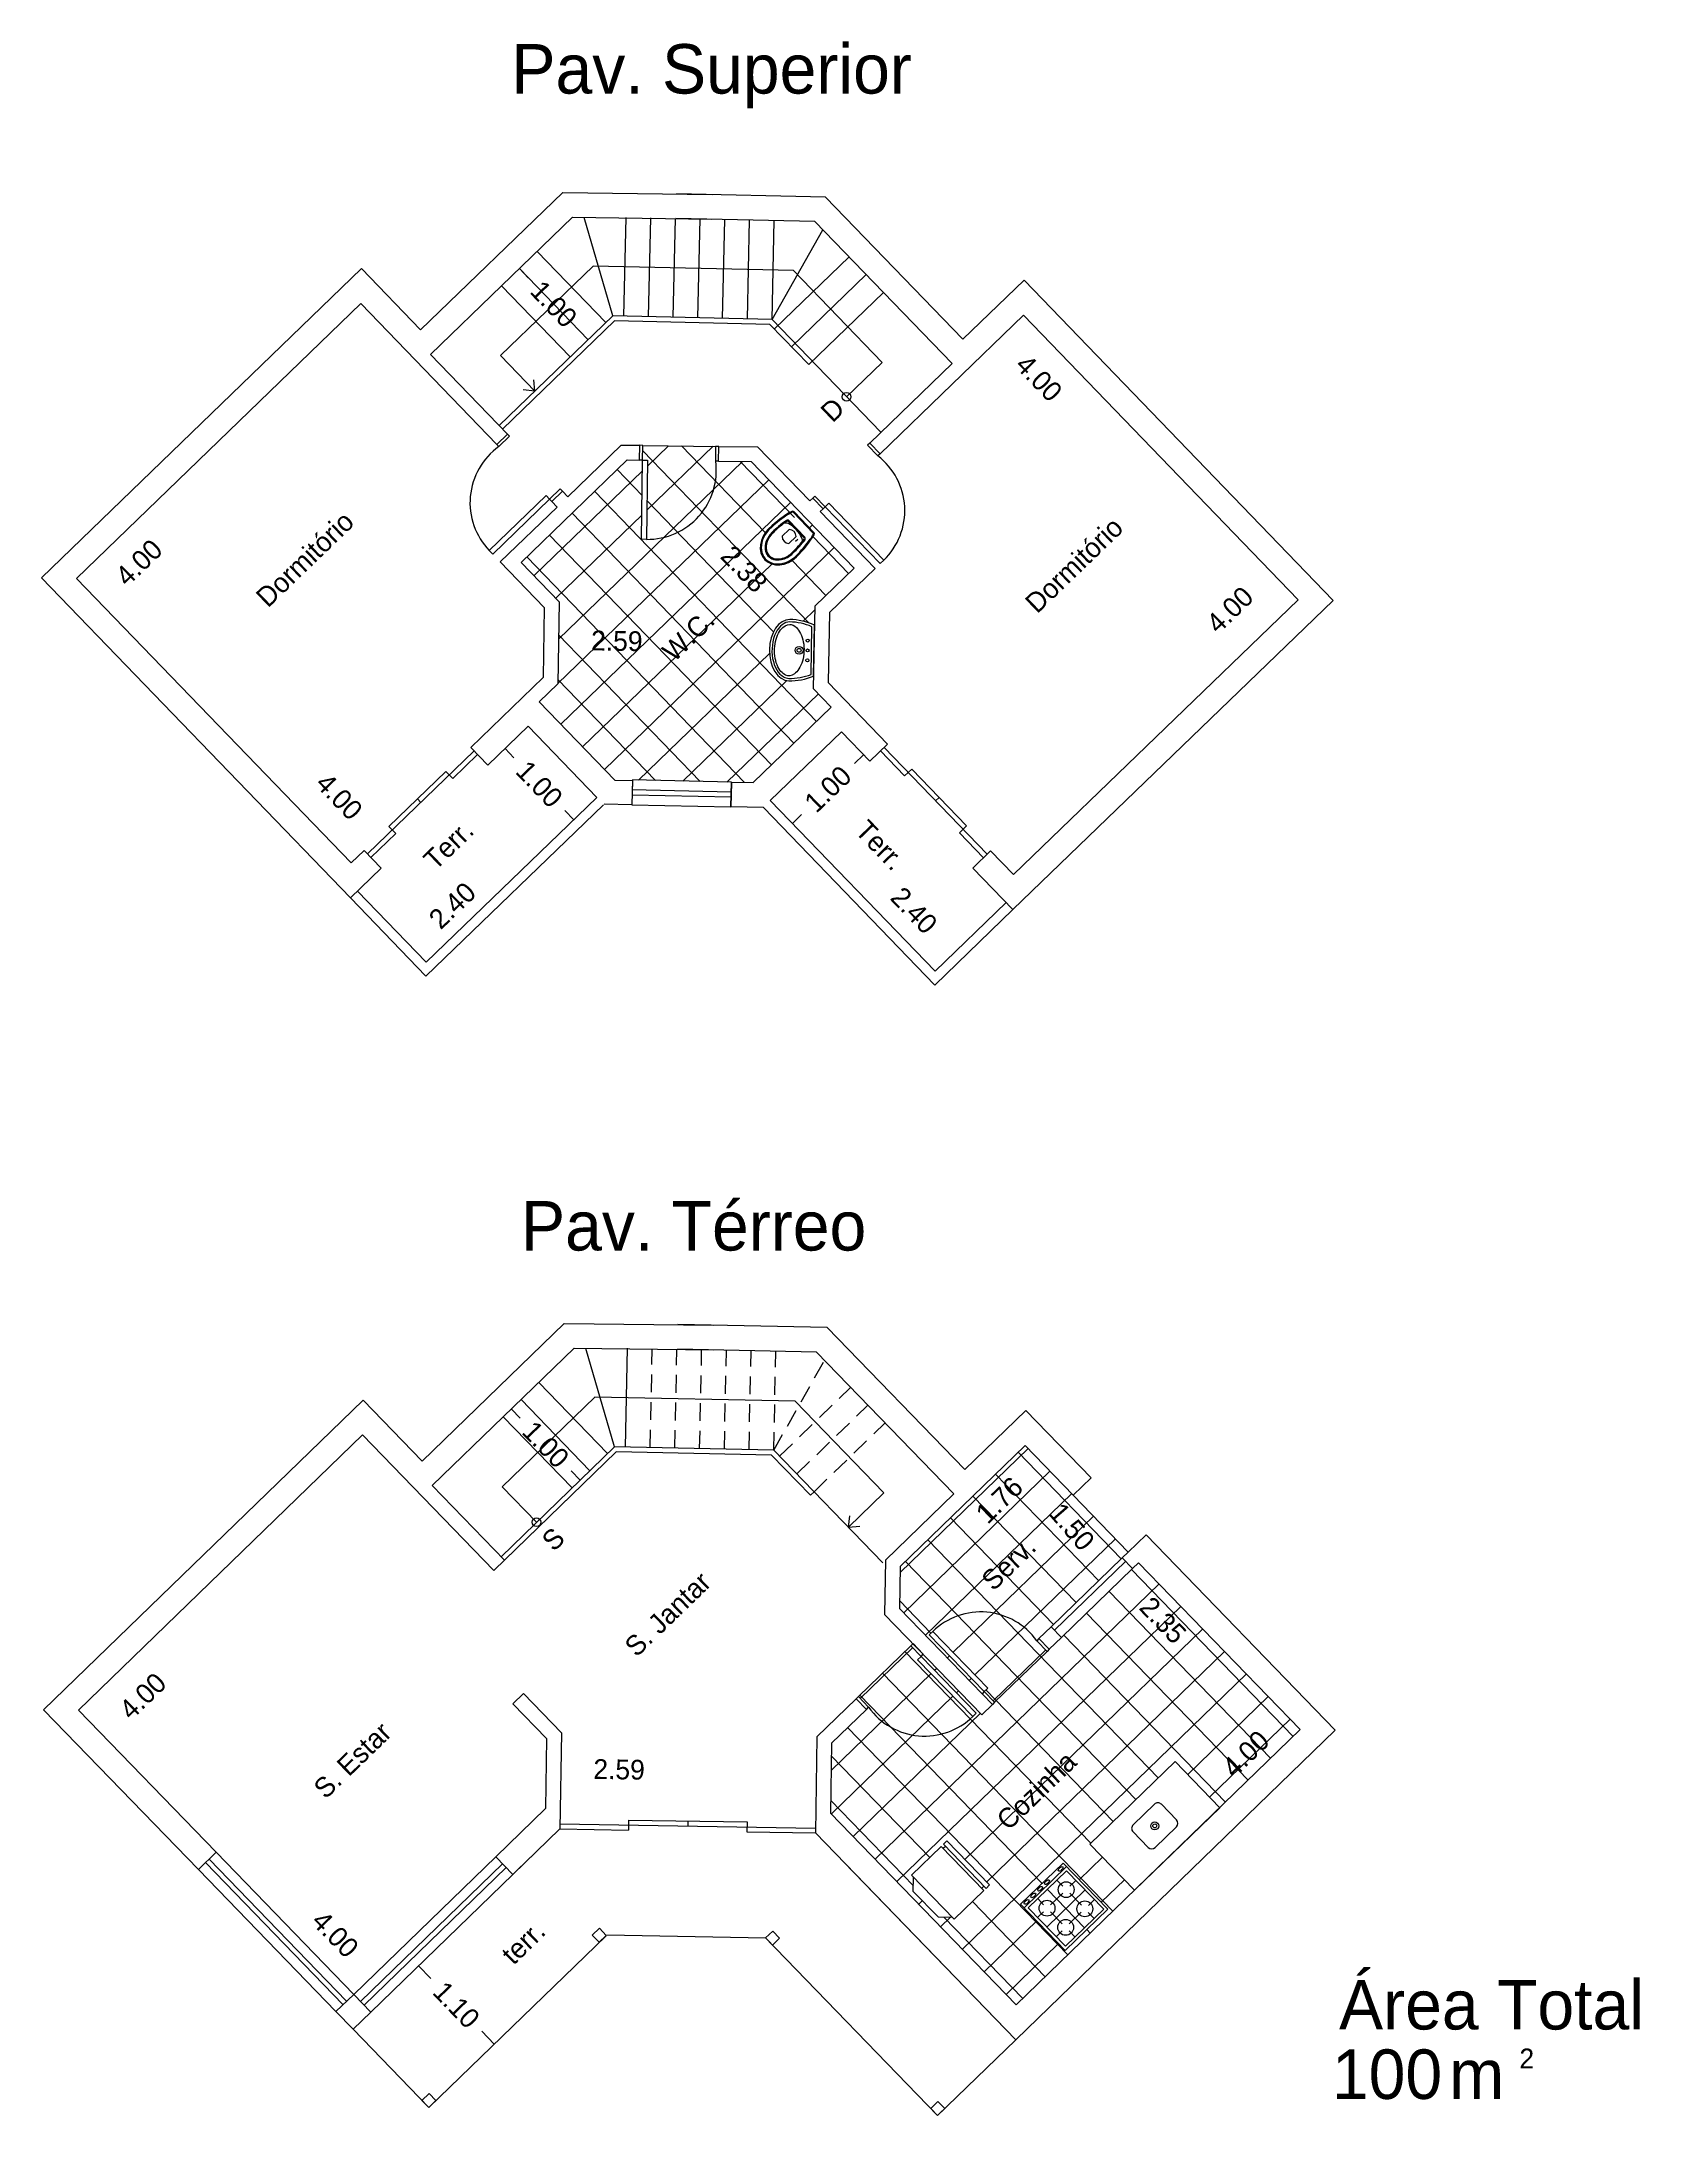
# Model space of a CAD drawing. Extents: x 1.1 to 17.3, y 0.1 to 21.
import ezdxf

# ---------------------------------------------------------------- set-up
doc = ezdxf.new("R2010")
doc.units = 0
doc.linetypes.add('ACAD_ISO02W100', pattern=[15, 12, -3])
doc.layers.get('0').update_dxf_attribs({"linetype": 'CONTINUOUS'})
doc.layers.get('DEFPOINTS').update_dxf_attribs({"linetype": 'CONTINUOUS'})
for name, color, linetype in [('BLOCO', 5, 'CONTINUOUS'), ('BLOCOS', 5, 'CONTINUOUS'), ('HACHURA', 1, 'CONTINUOUS'), ('PAREDE', 7, 'CONTINUOUS'), ('PONTILHADO', 8, 'ACAD_ISO02W100')]:
    doc.layers.add(name, color=color, linetype=linetype)
doc.styles.add('PADRÃO', font='', dxfattribs={"height": 0.2})
doc.styles.get('PADRÃO').set_extended_font_data('AvantGarde Bk BT')
doc.dimstyles.new('PADRÃOS', dxfattribs={"dimtxt": 0.15, "dimasz": 0.1, "dimexe": 1.25, "dimexo": 0.625, "dimgap": 0.1, "dimtad": 0, "dimjust": 1, "dimzin": 1, "dimdsep": 46, "dimtxsty": 'PADRÃO', "dimcen": 2.5, "dimse1": 1, "dimse2": 1, "dimsd1": 1, "dimsd2": 1, "dimclrt": 1, "dimadec": 0, "dimazin": 0, "dimtfac": 1, "dimtdec": 4, "dimtmove": 0, "dimatfit": 3, "dimfxl": 1, "dimtolj": 1, "dimtzin": 0, "dimarcsym": 0})

msp = doc.modelspace()

# ---------------------------------------------------------------- texts
at = {"layer": 'HACHURA', "ltscale": 0.015, "style": 'PADRÃO'}
for s, rotation, p in [('D', 43.99143106195599, (9.099769804626021, 17.18612140595539)), ('Terr.', 43.99143106195599, (5.081301874266529, 12.65904219287182)), ('Terr.', 313.991431061956, (9.315009119537052, 13.05688004232832)), ('S', 44.09164155988535, (6.278851827081496, 5.77216535991937)), ('Serv.', 44.09164155988535, (10.72665608531238, 5.372865398953024)), ('terr.', 44.09164155988535, (5.870808091012776, 1.590626104941919))]:
    msp.add_text(s, height=0.2, rotation=rotation, dxfattribs=at).set_placement(p)

# ---------------------------------------------------------------- blocks, each defined once
blk = doc.blocks.new('BOLA')
at = {"layer": 'PAREDE', "ltscale": 0.015}
blk.add_circle((0, 0), 0.04372254359887506, dxfattribs=at)
blk = doc.blocks.new('SETA')
at = {"layer": 'PAREDE', "ltscale": 0.015}
for q in [(-0.07329951123824685, -0.09103539160554419), (0.07329951123824685, -0.09103539160554419)]:
    blk.add_line((0, 0), q, dxfattribs=at)
blk = doc.blocks.new('J1')
at = {"layer": 'BLOCO'}
for p, q in [((0, 0.25), (0, 0)), ((1, 0.25), (0, 0.25)), ((1, 0), (1, 0.25)), ((1, 0.1500000000000057), (0, 0.1500000000000057)), ((0, 0.09999999999999432), (1, 0.09999999999999432)), ((0, 0), (1, 0))]:
    blk.add_line(p, q, dxfattribs=at)
blk = doc.blocks.new('P80E15')
at = {"layer": 'BLOCO', "ltscale": 0.015}
for p, q in [((0.03000000000000114, 0.1500000000000057), (0, 0.1500000000000057)), ((0, 0.1500000000000057), (0, 0)), ((0.03000000000000114, 2.842170943040401e-14), (0, 0)), ((0.03000000000000114, 0.1500000000000057), (0.03000000000000114, 0)), ((0.8000000000000114, 0.1500000000000341), (0.7700000000000102, 0.1500000000000341)), ((0.7700000000000102, 0.1500000000000057), (0.7700000000000102, 0)), ((0.8000000000000114, 2.842170943040401e-14), (0.7700000000000102, 5.684341886080801e-14)), ((0.8000000000000114, 0.1500000000000057), (0.8000000000000114, 0))]:
    blk.add_line(p, q, dxfattribs=at)
at = {"layer": 'BLOCO'}
blk.add_lwpolyline([(0.03000000000000114, 0.1500000000000057), (0.0800000000000125, 0.1500000000000057), (0.0800000000000125, 0.950000000000017), (0.03000000000000114, 0.950000000000017)], close=True, dxfattribs=at)
at = {"layer": 'BLOCO', "ltscale": 0.015}
blk.add_arc((0.0800000000000125, 0.2524375000000134), 0.6975625000000036, 351.555539587714, 90.00000000000041, dxfattribs=at)
blk = doc.blocks.new('P80D15')
at = {"layer": 'BLOCO', "ltscale": 0.015}
for p, q in [((0, 0.1500000000000057), (0, 0)), ((0, 0.1500000000000341), (0.03000000000000114, 0.1500000000000341)), ((0, 2.842170943040401e-14), (0.03000000000000114, 0)), ((0.03000000000000114, 0.1500000000000057), (0.03000000000000114, 0)), ((0.7700000000000102, 0.1500000000000057), (0.7700000000000102, 0)), ((0.7700000000000102, 0.1500000000000057), (0.8000000000000114, 0.1500000000000057)), ((0.7699999999999818, 0), (0.8000000000000114, 0)), ((0.8000000000000114, 0.1500000000000057), (0.8000000000000114, 0))]:
    blk.add_line(p, q, dxfattribs=at)
at = {"layer": 'BLOCO'}
blk.add_lwpolyline([(0.7700000000000102, 0.1500000000000057), (0.7199999999999989, 0.1500000000000057), (0.7199999999999989, 0.950000000000017), (0.7700000000000102, 0.950000000000017)], close=True, dxfattribs=at)
at = {"layer": 'BLOCO', "ltscale": 0.015}
blk.add_arc((0.7199999999999989, 0.2524375000000134), 0.6975625000000036, 89.99999999999959, 188.444460412286, dxfattribs=at)
blk = doc.blocks.new('J2')
at = {"layer": 'BLOCO'}
for p, q in [((0, 0.25), (0, 0)), ((2, 0.25), (0, 0.25)), ((2, 0), (2, 0.25)), ((2, 0.1500000000000057), (0, 0.1500000000000057)), ((0, 0.09999999999999432), (2, 0.09999999999999432)), ((0, 0), (2, 0))]:
    blk.add_line(p, q, dxfattribs=at)
blk = doc.blocks.new('*D21')
at = {"layer": 'DEFPOINTS', "color": 0, "linetype": 'ByBlock', "ltscale": 0.015}
for p in [(128.5993515461378, 163.0871760422233), (128.8427939936597, 162.8358895818028), (125.7264403002139, 160.3039439331379)]:
    blk.add_point(p, dxfattribs=at)
at = {"color": 1, "linetype": 'ByBlock', "ltscale": 0.015, "insert": (126.3765003198537, 160.4465823057391), "char_height": 0.2, "attachment_point": 5, "rotation": 44.091641559885346, "style": 'PADRÃO'}
blk.add_mtext('\\A1;4.00', dxfattribs=at)
blk = doc.blocks.new('*D22')
at = {"layer": 'DEFPOINTS', "color": 0, "linetype": 'ByBlock', "ltscale": 0.015}
for p in [(125.9341084135454, 160.505129598681), (125.7264403002139, 160.3039439331379), (128.5096724092993, 157.431032687214)]:
    blk.add_point(p, dxfattribs=at)
at = {"color": 1, "linetype": 'ByBlock', "ltscale": 0.015, "insert": (128.323415689609, 158.0388359248751), "char_height": 0.2, "attachment_point": 5, "rotation": 314.0916415598853, "style": 'PADRÃO'}
blk.add_mtext('\\A1;4.00', dxfattribs=at)
blk = doc.blocks.new('*D23')
at = {"color": 0, "linetype": 'ByBlock', "ltscale": 0.015}
for p, q in [((130.1044572431744, 163.3493877679797), (130.1940616422907, 163.2568962057182)), ((130.8002652704457, 162.6311599564987), (130.7106608713294, 162.7236515187602))]:
    blk.add_line(p, q, dxfattribs=at)
at = {"layer": 'DEFPOINTS', "color": 0, "linetype": 'ByBlock', "ltscale": 0.015}
for p in [(129.3047408882857, 162.5746348965693), (130.8002652704457, 162.6311599564987), (130.0005489155571, 161.8564070850883)]:
    blk.add_point(p, dxfattribs=at)
at = {"color": 1, "linetype": 'ByBlock', "ltscale": 0.015, "insert": (130.45236125681, 162.9902738622392), "char_height": 0.2, "attachment_point": 5, "rotation": 314.0916415598853, "style": 'PADRÃO'}
blk.add_mtext('\\A1;1.00', dxfattribs=at)
blk = doc.blocks.new('*D24')
at = {"color": 0, "linetype": 'ByBlock', "ltscale": 0.015}
for p, q in [((129.1661151751233, 157.7189053407083), (129.2905099756031, 157.5905023878728)), ((129.9315040051217, 156.9288547480793), (129.8071092046418, 157.0572577009148))]:
    blk.add_line(p, q, dxfattribs=at)
at = {"layer": 'DEFPOINTS', "color": 0, "linetype": 'ByBlock', "ltscale": 0.015}
for p in [(129.1661151751233, 157.7189053407083), (128.5040674632469, 157.0775237275259), (129.2694562932454, 156.2874731348969)]:
    blk.add_point(p, dxfattribs=at)
at = {"color": 1, "linetype": 'ByBlock', "ltscale": 0.015, "insert": (129.5488095901225, 157.3238800443938), "char_height": 0.2, "attachment_point": 5, "rotation": 314.0916415598853, "style": 'PADRÃO'}
blk.add_mtext('\\A1;1.10', dxfattribs=at)
blk = doc.blocks.new('*D25')
at = {"layer": 'DEFPOINTS', "color": 0, "linetype": 'ByBlock', "ltscale": 0.015}
for p in [(133.1898963485773, 159.6726717459428), (130.5956416810261, 159.103808573505), (133.1802271940059, 159.0628295205813)]:
    blk.add_point(p, dxfattribs=at)
at = {"color": 1, "linetype": 'ByBlock', "ltscale": 0.015, "insert": (131.194453821909, 159.704309834331), "char_height": 0.2, "attachment_point": 5, "rotation": 359.0916415598873, "style": 'PADRÃO'}
blk.add_mtext('\\A1;2.59', dxfattribs=at)
blk = doc.blocks.new('*D26')
at = {"layer": 'DEFPOINTS', "color": 0, "linetype": 'ByBlock', "ltscale": 0.015}
for p in [(135.3017961228756, 162.9809076174994), (134.038478742798, 161.7570252225294), (134.1884715441291, 161.6021994700005)]:
    blk.add_point(p, dxfattribs=at)
at = {"color": 1, "linetype": 'ByBlock', "ltscale": 0.015, "insert": (135.041422360765, 162.4285250669712), "char_height": 0.2, "attachment_point": 5, "rotation": 44.09164155988498, "style": 'PADRÃO'}
blk.add_mtext('\\A1;1.76', dxfattribs=at)
blk = doc.blocks.new('*D27')
at = {"layer": 'DEFPOINTS', "color": 0, "linetype": 'ByBlock', "ltscale": 0.015}
for p in [(135.3017961228756, 162.9809076174994), (135.1658274180613, 162.863503900921), (136.2837228922986, 161.8437092821151)]:
    blk.add_point(p, dxfattribs=at)
at = {"color": 1, "linetype": 'ByBlock', "ltscale": 0.015, "insert": (135.7744351447154, 162.1586573530874), "char_height": 0.2, "attachment_point": 5, "rotation": 310.80933862302186, "style": 'PADRÃO'}
blk.add_mtext('\\A1;1.50', dxfattribs=at)
blk = doc.blocks.new('*D28')
at = {"layer": 'DEFPOINTS', "color": 0, "linetype": 'ByBlock', "ltscale": 0.015}
for p in [(136.4498793678733, 161.7958317285558), (138.085028231961, 160.1079963715755), (137.9208097519785, 159.9489040407418)]:
    blk.add_point(p, dxfattribs=at)
at = {"color": 1, "linetype": 'ByBlock', "ltscale": 0.015, "insert": (136.6956428292343, 161.2135473376468), "char_height": 0.2, "attachment_point": 5, "rotation": 314.0916415598857, "style": 'PADRÃO'}
blk.add_mtext('\\A1;2.35', dxfattribs=at)
blk = doc.blocks.new('*D29')
at = {"layer": 'DEFPOINTS', "color": 0, "linetype": 'ByBlock', "ltscale": 0.015}
for p in [(138.085028231961, 160.1079963715755), (135.0676543976189, 157.4738816118938), (135.2121169860371, 157.3247642624901)]:
    blk.add_point(p, dxfattribs=at)
at = {"color": 1, "linetype": 'ByBlock', "ltscale": 0.015, "insert": (137.5339480714248, 159.8631888879574), "char_height": 0.2, "attachment_point": 5, "rotation": 44.09164155988528, "style": 'PADRÃO'}
blk.add_mtext('\\A1;4.00', dxfattribs=at)
blk = doc.blocks.new('*D30')
at = {"layer": 'DEFPOINTS', "color": 0, "linetype": 'ByBlock', "ltscale": 0.015}
for p in [(142.9036565538368, 162.3476192476633), (143.129175361522, 162.1140177803929), (140.0258818228473, 159.5694161237578)]:
    blk.add_point(p, dxfattribs=at)
at = {"color": 1, "linetype": 'ByBlock', "ltscale": 0.015, "insert": (140.6587065561428, 159.7290277119536), "char_height": 0.2, "attachment_point": 5, "rotation": 43.99143106195599, "style": 'PADRÃO'}
blk.add_mtext('\\A1;4.00', dxfattribs=at)
blk = doc.blocks.new('*D31')
at = {"layer": 'DEFPOINTS', "color": 0, "linetype": 'ByBlock', "ltscale": 0.015}
for p in [(140.2993561482428, 159.8334281803446), (140.0258818228473, 159.5694161237578), (142.8040849467528, 156.6916413927683)]:
    blk.add_point(p, dxfattribs=at)
at = {"color": 1, "linetype": 'ByBlock', "ltscale": 0.015, "insert": (142.6843462166821, 157.3629593749654), "char_height": 0.2, "attachment_point": 5, "rotation": 313.99143106195595, "style": 'PADRÃO'}
blk.add_mtext('\\A1;4.00', dxfattribs=at)
blk = doc.blocks.new('*D32')
at = {"color": 0, "linetype": 'ByBlock', "ltscale": 0.015}
for p, q in [((144.507452984909, 162.7020336346232), (144.5968954790251, 162.6093854955332)), ((145.2020037658853, 161.9825899518759), (145.1125612717692, 162.0752380909659))]:
    blk.add_line(p, q, dxfattribs=at)
at = {"layer": 'DEFPOINTS', "color": 0, "linetype": 'ByBlock', "ltscale": 0.015}
for p in [(144.507452984909, 162.7020336346233), (144.507452984909, 162.7020336346232), (145.2020037658853, 161.9825899518759)]:
    blk.add_point(p, dxfattribs=at)
at = {"color": 1, "linetype": 'ByBlock', "ltscale": 0.015, "insert": (144.8547283753972, 162.3423117932496), "char_height": 0.2, "attachment_point": 5, "rotation": 313.99143106195595, "style": 'PADRÃO'}
blk.add_mtext('\\A1;1.00', dxfattribs=at)
blk = doc.blocks.new('*D33')
at = {"layer": 'DEFPOINTS', "color": 0, "linetype": 'ByBlock', "ltscale": 0.015}
for p in [(144.9100997464538, 159.3334078507993), (147.4946096338401, 159.2879084146958), (147.4877966005569, 158.9009068737613)]:
    blk.add_point(p, dxfattribs=at)
at = {"color": 1, "linetype": 'ByBlock', "ltscale": 0.015, "insert": (145.4924124610166, 158.9360349472122), "char_height": 0.2, "attachment_point": 5, "rotation": 358.991431061956, "style": 'PADRÃO'}
blk.add_mtext('\\A1;2.59', dxfattribs=at)
blk = doc.blocks.new('*D34')
at = {"layer": 'DEFPOINTS', "color": 0, "linetype": 'ByBlock', "ltscale": 0.015}
for p in [(145.5978487016697, 160.7662812793696), (147.4946096338401, 159.2879084146957), (147.3128996452131, 159.1124856296485)]:
    blk.add_point(p, dxfattribs=at)
at = {"color": 1, "linetype": 'ByBlock', "ltscale": 0.015, "insert": (146.7808483991386, 159.6636057469538), "char_height": 0.2, "attachment_point": 5, "rotation": 313.99143106195595, "style": 'PADRÃO'}
blk.add_mtext('\\A1;2.38', dxfattribs=at)
blk = doc.blocks.new('*D35')
at = {"layer": 'DEFPOINTS', "color": 0, "linetype": 'ByBlock', "ltscale": 0.015}
for p in [(149.605905015435, 162.2296283948844), (152.3841081393405, 159.3518536638949), (152.1475673856185, 159.1234972696836)]:
    blk.add_point(p, dxfattribs=at)
at = {"color": 1, "linetype": 'ByBlock', "ltscale": 0.015, "insert": (149.7625773171792, 161.5939660750627), "char_height": 0.2, "attachment_point": 5, "rotation": 313.99143106195595, "style": 'PADRÃO'}
blk.add_mtext('\\A1;4.00', dxfattribs=at)
blk = doc.blocks.new('*D36')
at = {"layer": 'DEFPOINTS', "color": 0, "linetype": 'ByBlock', "ltscale": 0.015}
for p in [(152.3841081393405, 159.3518536638949), (149.2237660005347, 156.8663452457933), (149.506333408351, 156.5736505399894)]:
    blk.add_point(p, dxfattribs=at)
at = {"color": 1, "linetype": 'ByBlock', "ltscale": 0.015, "insert": (151.6942348059138, 159.2513353142326), "char_height": 0.2, "attachment_point": 5, "rotation": 43.99143106195599, "style": 'PADRÃO'}
blk.add_mtext('\\A1;4.00', dxfattribs=at)
blk = doc.blocks.new('*D37')
at = {"color": 0, "linetype": 'ByBlock', "ltscale": 0.015}
for p, q in [((147.9883828518901, 157.7860600018071), (147.8957347128, 157.696617507691)), ((147.2689391691427, 157.0915092208307), (147.3615873082328, 157.1809517149469))]:
    blk.add_line(p, q, dxfattribs=at)
at = {"layer": 'DEFPOINTS', "color": 0, "linetype": 'ByBlock', "ltscale": 0.015}
for p in [(147.7637332304673, 158.0187611309269), (147.9883828518901, 157.7860600018071), (147.0442895477199, 157.3242103499506)]:
    blk.add_point(p, dxfattribs=at)
at = {"color": 1, "linetype": 'ByBlock', "ltscale": 0.015, "insert": (147.6286610105164, 157.4387846113189), "char_height": 0.2, "attachment_point": 5, "rotation": 43.99143106195599, "style": 'PADRÃO'}
blk.add_mtext('\\A1;1.00', dxfattribs=at)
blk = doc.blocks.new('*D38')
at = {"color": 0, "linetype": 'ByBlock', "ltscale": 0.015}
for p, q in [((144.3618253668797, 157.8479929534363), (144.4512678609958, 157.7553448143462)), ((145.0563761478561, 157.1285492706889), (144.9669336537399, 157.221197409779))]:
    blk.add_line(p, q, dxfattribs=at)
at = {"layer": 'DEFPOINTS', "color": 0, "linetype": 'ByBlock', "ltscale": 0.015}
for p in [(144.5964709281784, 158.0745197292783), (145.2910217091548, 157.3550760465309), (145.0563761478561, 157.1285492706889)]:
    blk.add_point(p, dxfattribs=at)
at = {"color": 1, "linetype": 'ByBlock', "ltscale": 0.015, "insert": (144.7091007573679, 157.4882711120626), "char_height": 0.2, "attachment_point": 5, "rotation": 313.99143106195595, "style": 'PADRÃO'}
blk.add_mtext('\\A1;1.00', dxfattribs=at)
blk = doc.blocks.new('*D39')
at = {"layer": 'DEFPOINTS', "color": 0, "linetype": 'ByBlock', "ltscale": 0.015}
for p in [(145.1327411219225, 157.5190294559933), (145.2910217091548, 157.3550760465309), (143.5643568705611, 155.6881541721876)]:
    blk.add_point(p, dxfattribs=at)
at = {"color": 1, "linetype": 'ByBlock', "ltscale": 0.015, "insert": (143.8298859307824, 156.2612533267348), "char_height": 0.2, "attachment_point": 5, "rotation": 43.99143106195599, "style": 'PADRÃO'}
blk.add_mtext('\\A1;2.40', dxfattribs=at)
blk = doc.blocks.new('*D40')
at = {"layer": 'DEFPOINTS', "color": 0, "linetype": 'ByBlock', "ltscale": 0.015}
for p in [(147.24114177852, 157.5142514524272), (147.0442895477199, 157.3242103499506), (148.7112114220632, 155.5975455113569)]:
    blk.add_point(p, dxfattribs=at)
at = {"color": 1, "linetype": 'ByBlock', "ltscale": 0.015, "insert": (148.4989179077785, 156.2113962612871), "char_height": 0.2, "attachment_point": 5, "rotation": 313.99143106195595, "style": 'PADRÃO'}
blk.add_mtext('\\A1;2.40', dxfattribs=at)
blk = doc.blocks.new('DORMI')
at = {"layer": 'HACHURA', "ltscale": 0.015, "style": 'PADRÃO'}
blk.add_text('Dormitório', height=0.2, dxfattribs=at).set_placement((-0.5164404245072092, -0.06614472024716633))
blk = doc.blocks.new('WC')
at = {"layer": 'HACHURA', "ltscale": 0.015, "style": 'PADRÃO'}
blk.add_text('W.C.', height=0.2, dxfattribs=at).set_placement((-0.137135439593294, -0.09586776615662984))
blk = doc.blocks.new('ESTAR')
at = {"layer": 'HACHURA', "ltscale": 0.015, "style": 'PADRÃO'}
blk.add_text('S. Estar', height=0.2, dxfattribs=at).set_placement((-0.425116371214699, -0.06847717339962855))
blk = doc.blocks.new('JANTAR')
at = {"layer": 'HACHURA', "ltscale": 0.015, "style": 'PADRÃO'}
blk.add_text('S. Jantar', height=0.2, dxfattribs=at).set_placement((-0.562251810807993, -0.02739128426412663))
blk = doc.blocks.new('COZINHA')
at = {"layer": 'HACHURA', "ltscale": 0.015, "style": 'PADRÃO'}
blk.add_text('Cozinha', height=0.2, dxfattribs=at).set_placement((-0.6582467478390299, -0.06847717339962855))
blk = doc.blocks.new('VASOSAN')
at = {"layer": 'BLOCOS'}
for p, q in [((-0.04999870165021036, 0.1999637913173729), (-0.04999870165021036, 0.300036208682684)), ((0.05000129834978395, 0.2000000000000171), (0.05000129834978395, 0.3000000000000398)), ((-0.1449592708755176, 0.04000000000002046), (0.1449618675667352, 0.04000000000002046)), ((-0.144958964094414, 0.05000000000001137), (0.144958964094414, 0.05000000000001137)), ((-0.1156907586723577, 0.1400000000000148), (0.1156608751354042, 0.1400000000000148)), ((-0.1156899891503542, 0.1500000000000057), (0.1156563640565906, 0.1500000000000057))]:
    blk.add_line(p, q, dxfattribs=at)
for centre, radius, start, end in [((-1.681254687468936e-05, 0.2500000000000284), 0.07072348561596478, 44.98962509969003, 134.9688828081831), ((-0.1449592708755176, 0.06000000000784667), 0.02, 195.5363314444965, 269.9999999879495), ((-0.1449589640944282, 0.0600000000000307), 0.01, 195.5346797106506, 270), ((-0.1156907586724003, 0.1599999999999966), 0.02, 189.3867869031125, 270.0000000001221), ((-0.1156899891503826, 0.1599999999999113), 0.01, 189.3843767903272, 270.0000000002443), ((-1.681254687468936e-05, 0.2500000000000284), 0.07072348561596478, 225.0311171918169, 315.01037490031), ((0.1156563640566048, 0.1599999999999397), 0.01, 269.9999999999185, 350.5758748885445), ((0.1156608751354185, 0.1600000000000534), 0.02, 269.9999999999593, 350.5771305827586), ((0.1449589640941156, 0.06000000000059913), 0.01, 270.0000000017912, 344.483103753554), ((0.1449618675666784, 0.06000000000008754), 0.02, 270.0000000001221, 344.463668535786)]:
    blk.add_arc(centre, radius, start, end, dxfattribs=at)
for centre, major_axis, ratio, start_param, end_param in [((1.298349786793551e-06, 0.3400000000000034), (0, 0.25), 0.8000000000000114, 4.71238898038469, 7.853981633974483), ((1.298349786793551e-06, 0.3400000000000034), (0, 0.5), 0.4000000000000057, 1.570796326794897, 2.178171401941273), ((1.298349786793551e-06, 0.3400000000000034), (0, 0.5), 0.4000000000000057, 4.10501390519934, 4.71238898038469), ((3.162615456631102e-06, 0.2000000000000171), (-0.1315416254084454, 0), 0.380107846735427, 0, 3.141592653589793)]:
    blk.add_ellipse(centre, major_axis=major_axis, ratio=ratio, start_param=start_param, end_param=end_param, dxfattribs=at)
for points, knots in [([(0.1900012983497845, 0.3400000000000034), (0.1900012983497845, 0.3848761319792686), (0.1797393390216371, 0.4296688513161939), (0.1275724019719462, 0.5345347987748141), (0.06728061332151469, 0.5774883381547511), (-0.05557463358574921, 0.5822833263597715), (-0.1176873313140447, 0.5442092108278018), (-0.1772271428546759, 0.4396819034496957), (-0.1899987016502109, 0.3899119131999385), (-0.1899987016502109, 0.3400000000000034)], [4.71238898038469, 4.71238898038469, 4.71238898038469, 4.71238898038469, 5.268704666077937, 5.268704666077937, 6.251971787216637, 6.251971787216637, 7.235238908355337, 7.235238908355337, 7.853981633974483, 7.853981633974483, 7.853981633974483, 7.853981633974483]), ([(0.1500012983497925, 0.3400000000000034), (0.1500012983497925, 0.3788440209133057), (0.1410350669412708, 0.4175642631073231), (0.09785548235792874, 0.5046356523495774), (0.05186252916044509, 0.5365242863162791), (-0.035906470330346, 0.5428969122828846), (-0.08268716521656927, 0.5186239494114204), (-0.136675398657502, 0.4336095243094746), (-0.1499987016502189, 0.3869668551708401), (-0.1499987016502189, 0.3400000000000034)], [4.71238898038469, 4.71238898038469, 4.71238898038469, 4.71238898038469, 5.267303564860582, 5.267303564860582, 6.225165062483076, 6.225165062483076, 7.18302656010557, 7.18302656010557, 7.853981633974483, 7.853981633974483, 7.853981633974483, 7.853981633974483]), ([(0.1400012983497874, 0.3400000000000034), (0.1400012983497874, 0.3772837390730786), (0.1313244408788421, 0.4146147677288923), (0.08614040026922964, 0.5057958350239744), (0.03502463044166859, 0.5349710805647021), (-0.04931088296146413, 0.5246485128546965), (-0.08846614740087944, 0.4978919085569657), (-0.1301770436703151, 0.4186244413023701), (-0.139998701650228, 0.3793231752999873), (-0.139998701650228, 0.3400000000000034)], [4.71238898038469, 4.71238898038469, 4.71238898038469, 4.71238898038469, 5.266984672173268, 5.266984672173268, 6.376176055750425, 6.376176055750425, 7.268653195712185, 7.268653195712185, 7.853981633974483, 7.853981633974483, 7.853981633974483, 7.853981633974483]), ([(-0.1899987016502109, 0.3400000000000034), (-0.1899987016502109, 0.2628456380244302), (-0.1826597402104682, 0.1857481592563204), (-0.1646350625580055, 0.0962993025843275), (-0.1598779088782436, 0.07633152029333701), (-0.1545936493339752, 0.05732178411361133)], [1.570796326794897, 1.570796326794897, 1.570796326794897, 1.570796326794897, 2.037455774227855, 2.037455774227855, 2.178171373096618, 2.178171373096618, 2.178171373096618, 2.178171373096618]), ([(0.1255213970934932, 0.158362586435743), (0.1304959230626253, 0.1883329397418549), (0.1342856674288981, 0.2197754344096836), (0.1388984311594896, 0.280892952358073), (0.1400012983497874, 0.3104504303007616), (0.1400012983497874, 0.3400000000000034)], [4.319424209334854, 4.319424209334854, 4.319424209334854, 4.319424209334854, 4.526146784234752, 4.526146784234752, 4.71238898038469, 4.71238898038469, 4.71238898038469, 4.71238898038469]), ([(0.1353910129756457, 0.1567256052765629), (0.1406375926198677, 0.1883393074453181), (0.1445703338030171, 0.2215366219332111), (0.1489940345178695, 0.2833246268364178), (0.1500012983497925, 0.3116621455754114), (0.1500012983497925, 0.3400000000000034)], [4.319414935773391, 4.319414935773391, 4.319414935773391, 4.319414935773391, 4.53527739023095, 4.53527739023095, 4.71238898038469, 4.71238898038469, 4.71238898038469, 4.71238898038469]), ([(0.1545944801337669, 0.0573247746568768), (0.1714080019636555, 0.1178830224408784), (0.1827947395838834, 0.188231392050767), (0.1891612343353728, 0.2873542333339003), (0.1900012983497845, 0.3136769834079587), (0.1900012983497845, 0.3400000000000034)], [4.105016649121983, 4.105016649121983, 4.105016649121983, 4.105016649121983, 4.553177186481221, 4.553177186481221, 4.71238898038469, 4.71238898038469, 4.71238898038469, 4.71238898038469])]:
    blk.add_open_spline(points, degree=3, knots=knots, dxfattribs=at)
for points in [[(-0.1499987016502189, 0.3400000000000034), (-0.1499987016502189, 0.2771333061211863), (-0.1449377691834997, 0.2142947379843179), (-0.1354229546785177, 0.1567380311504962)], [(-0.1399987016502138, 0.3400000000000034), (-0.1399987016502138, 0.2776703725988909), (-0.1349701841103865, 0.2153313553609451), (-0.1255561557510418, 0.1583694305881238)]]:
    blk.add_open_spline(points, degree=3, dxfattribs=at)
blk = doc.blocks.new('LAVAT')
at = {"layer": 'BLOCOS'}
for p, q in [((-0.2573623180961135, 0), (0.2573623180960993, 0)), ((-0.2410322495695425, 0.02500000000000568), (0.2410322495695283, 0.02500000000000568))]:
    blk.add_line(p, q, dxfattribs=at)
for centre, radius in [((-0.09999999999999432, 0.06499999999999773), 0.015), ((-2.842170943040401e-14, 0.1500000000000057), 0.04), ((-2.842170943040401e-14, 0.1500000000000057), 0.02), ((0, 0.06499999999999773), 0.015), ((0.09999999999999432, 0.06499999999999773), 0.015)]:
    blk.add_circle(centre, radius, dxfattribs=at)
for centre, radius, start, end in [((0.3099999999999739, 0.25), 0.6200000000000045, 180, 203.779994731564), ((0.3099999999999739, 0.25), 0.5951987399818819, 180.0000000000055, 202.2113997706397), ((-0.3099999999999739, 0.25), 0.5951987399818819, 337.7886002293573, 359.9999999999946), ((-0.3099999999999739, 0.25), 0.6200000000000045, 336.2200052684331, 7.016477563892661e-15)]:
    blk.add_arc(centre, radius, start, end, dxfattribs=at)
blk.add_ellipse((-2.842170943040401e-14, 0.25), major_axis=(0.3100000000000023, 0), ratio=0.645161290322576, start_param=0, end_param=3.141592653589793, dxfattribs=at)
for points, knots in [([(0.2849999999999824, 0.2500000000000284), (0.2849999999999682, 0.300317964642403), (0.2452497040517159, 0.3541887687748044), (0.1008916727811169, 0.4227595909021034), (3.167234224576987e-05, 0.4339558931305021), (-0.1743068501371283, 0.3989778962069579), (-0.2442601782461509, 0.3532994974840165), (-0.2803506487652356, 0.2860131679577762), (-0.2851229441039038, 0.2679846562883483), (-0.285198739981908, 0.2499999999999716)], [0, 0, 0, 0, 0.9361481793933827, 0.9361481793933827, 1.872296358786765, 1.872296358786765, 2.808444538180148, 2.808444538180148, 3.13938546545754, 3.13938546545754, 3.13938546545754, 3.13938546545754]), ([(0.2599999999999625, 0.2500000000000284), (0.2599999999999625, 0.2784978981889878), (0.242078010852012, 0.3126567214920613), (0.1643569005752425, 0.3704649949829673), (0.1030052039381815, 0.3920693254798095), (-0.02877373062847255, 0.4037223597623836), (-0.0976825814684048, 0.3936467971219031), (-0.2034406750199054, 0.3477822861136133), (-0.2396263539294523, 0.3143366745038918), (-0.2661732608932681, 0.2526194074667387), (-0.2627272874450739, 0.2240541362115209), (-0.2158391141528142, 0.162032776211305), (-0.168127663237712, 0.1314918993692231), (-0.04805875393354597, 0.09792981637818343), (0.02266607553652022, 0.095757041570522), (0.1477154277714732, 0.1225128520000851), (0.2007272141554637, 0.1503951910720218), (0.2508407150234859, 0.2045307616155014), (0.2599999999999767, 0.2286312563089723), (0.2599999999999625, 0.2500000000000284)], [0, 0, 0, 0, 0.718091798041799, 0.718091798041799, 1.436183596083598, 1.436183596083598, 2.154275394125397, 2.154275394125397, 2.872367192167196, 2.872367192167196, 3.590458990208995, 3.590458990208995, 4.308550788250794, 4.308550788250794, 5.026642586292593, 5.026642586292593, 5.744734384334392, 5.744734384334392, 6.283185307179586, 6.283185307179586, 6.283185307179586, 6.283185307179586])]:
    blk.add_open_spline(points, degree=3, knots=knots, dxfattribs=at)
blk = doc.blocks.new('FOGÃO4B')
at = {"layer": 'BLOCOS'}
for p, q in [((-0.2999999999999972, 0.700000000000017), (0.2999999999999972, 0.700000000000017)), ((-0.2999999999999972, 0.05000000000001137), (-0.2999999999999829, 0.700000000000017)), ((-0.2999999999999972, 0.6500000000000057), (0.2999999999999972, 0.6500000000000057)), ((0.2999999999999972, 0.700000000000017), (0.2999999999999972, 0.05000000000001137)), ((-0.2700000000000244, 0.620000000000033), (0.2700000000000102, 0.620000000000033)), ((-0.2699999999999818, 0.0800000000000125), (-0.2700000000000244, 0.620000000000033)), ((-0.2700000000000244, 0.4850000000000421), (-0.1850000000000023, 0.4850000000000421)), ((-0.1350000000000051, 0.5350000000000534), (-0.1350000000000193, 0.620000000000033)), ((-0.1349999999999909, 0.2650000000000716), (-0.1350000000000051, 0.4350000000000307)), ((-0.08500000000000796, 0.4850000000000421), (0.08500000000000796, 0.4850000000000421)), ((2.842170943040401e-14, 0.0800000000000125), (-1.4210854715202e-14, 0.620000000000033)), ((0.1350000000000051, 0.5350000000000534), (0.1349999999999909, 0.620000000000033)), ((0.1350000000000051, 0.2650000000000716), (0.1350000000000051, 0.4350000000000307)), ((0.1850000000000023, 0.4850000000000421), (0.2700000000000102, 0.4850000000000421)), ((0.2700000000000102, 0.620000000000033), (0.269999999999996, 0.07999999999995566)), ((-0.2700000000000244, 0.3500000000000512), (0.2700000000000102, 0.3500000000000512)), ((-0.2700000000000244, 0.2150000000000603), (-0.1850000000000023, 0.2150000000000603)), ((-0.08500000000000796, 0.2150000000000603), (0.08500000000000796, 0.2150000000000603)), ((0.1850000000000023, 0.2150000000000603), (0.2700000000000102, 0.2150000000000603)), ((0.2999999999999972, 0.05000000000001137), (-0.2999999999999972, 0.05000000000001137)), ((0.269999999999996, 0.07999999999995566), (-0.2699999999999818, 0.0800000000000125)), ((-0.1349999999999767, 0.0800000000000125), (-0.1349999999999767, 0.1650000000000489)), ((0.1350000000000335, 0.0800000000000125), (0.1350000000000193, 0.1650000000000489))]:
    blk.add_line(p, q, dxfattribs=at)
for centre in [(-0.1350000000000051, 0.4850000000000421), (0.1350000000000051, 0.4850000000000421), (-0.1350000000000051, 0.2150000000000603), (0.1350000000000051, 0.2150000000000603)]:
    blk.add_circle(centre, 0.08, dxfattribs=at)
for centre in [(-0.2399999999999949, 0.6750000000000114), (-0.1439999999999912, 0.6750000000000114), (-0.04800000000000182, 0.6750000000000114), (0.04800000000000182, 0.6750000000000114), (0.2400000000000091, 0.6750000000000114)]:
    blk.add_ellipse(centre, major_axis=(-0.03000000000000114, 0), ratio=0.499999999999981, dxfattribs=at)
blk = doc.blocks.new('GELAD')
at = {"layer": 'BLOCOS'}
for p, q in [((0.3100000000000023, 0.6499999999999773), (-0.3100000000000023, 0.6499999999999773)), ((-0.3100000000000023, 0.6499999999999773), (-0.3100000000000023, 0.5999999999999659)), ((0.3100000000000165, 0.5999999999999659), (0.3100000000000023, 0.6499999999999773)), ((0.3100000000000023, 0.5999999999999659), (-0.3100000000000023, 0.5999999999999659)), ((0.3100000000000023, 0.5699999999999648), (-0.3100000000000023, 0.5699999999999648)), ((-0.3100000000000023, 0.5699999999999648), (-0.3100000000000023, 0.1499999999999773)), ((-0.2800000000000011, 0.5999999999999659), (-0.2799999999999869, 0.5699999999999932)), ((0.2800000000000153, 0.5699999999999932), (0.2800000000000011, 0.5999999999999659)), ((0.3100000000000023, 0.1499999999999773), (0.3100000000000165, 0.5699999999999648)), ((-0.3100000000000023, 0.1499999999999773), (0.3100000000000023, 0.1499999999999773)), ((-0.1800000000000068, 0.05000000000001137), (-0.2800000000000011, 0.1500000000000057)), ((-0.1800000000000068, 0.05000000000001137), (0.1800000000000068, 0.04999999999998295)), ((0.1800000000000068, 0.04999999999998295), (0.2800000000000011, 0.1499999999999773))]:
    blk.add_line(p, q, dxfattribs=at)
blk = doc.blocks.new('PIA')
at = {"layer": 'BLOCOS'}
blk.add_lwpolyline([(-0.6000000000000085, 0), (0.5999999999999943, 0), (0.5999999999999943, 0.6500000000000057), (-0.6000000000000085, 0.6500000000000057)], close=True, dxfattribs=at)
blk.add_lwpolyline([(-0.1500000000000199, 0.1649999999999352), (0.1500000000000057, 0.1649999999999636, 0.414213562373095), (0.2000000000000028, 0.214999999999975), (0.2000000000000028, 0.4349999999999454, 0.414213562373095), (0.1500000000000057, 0.4849999999999568), (-0.1500000000000057, 0.4849999999999852, 0.4142135623731188), (-0.2000000000000028, 0.4349999999999739), (-0.2000000000000171, 0.2149999999999466, 0.4142135623730711)], format="xyb", close=True, dxfattribs=at)
for radius in [0.04, 0.02]:
    blk.add_circle((0, 0.3249999999999886), radius, dxfattribs=at)
blk = doc.blocks.new('SUPERIOR')
at = {"layer": 'HACHURA', "ltscale": 0.015, "style": 'PADRÃO'}
blk.add_text('Pav. Superior', height=0.5, dxfattribs=at).set_placement((-1.76903514439141, -0.191736915327283))
blk = doc.blocks.new('TÉRREO')
at = {"layer": 'HACHURA', "ltscale": 0.015, "style": 'PADRÃO'}
blk.add_text('Pav. Térreo', height=0.5, dxfattribs=at).set_placement((-1.919883222733915, -0.2465187923484109))
blk = doc.blocks.new('AREA')
at = {"layer": 'HACHURA', "ltscale": 0.1, "style": 'PADRÃO'}
for s, p in [('Área Total', (-2.498118662321986, 0.432649720527877)), ('m', (-1.383981738905476, -0.2692598737472736))]:
    blk.add_text(s, height=0.5, dxfattribs=at).set_placement(p)
at = {"layer": 'HACHURA', "ltscale": 0.015, "style": 'PADRÃO'}
blk.add_text('2', height=0.2, dxfattribs=at).set_placement((-0.6730096243244077, 0.03971876221811499))
blk.add_attdef('100', (-2.57025748884891, -0.2692836984217877), '', height=0.5, dxfattribs=at)

# ---------------------------------------------------------------- dimensions: what is measured, and where the dimension line sits
at = {"layer": 'HACHURA', "ltscale": 0.015}
for base, p1, p2, angle, picture, middle, set_off in [((5.932091238061105, 18.75346968409144), (6.626642019037433, 18.0340260013441), (5.932091238061105, 18.75346968409144), 133.991431061956, '*D32', (6.279366628549269, 18.39374784271777), (-138.5753617468479, -143.9485639505318)), ((13.57220563877055, 15.17493331915176), (11.03054326858702, 18.28106444435264), (13.80874639249257, 15.40328971336314), 133.991431061956, '*D35', (11.18721557033129, 17.64540212453093), (-138.5753617468479, -143.9485639505318)), ((1.723994401394918, 15.88486422981276), (4.228723199904863, 12.74307744223651), (1.45052007599935, 15.62085217322601), 133.991431061956, '*D31', (4.108984469834184, 13.41439542443359), (-138.5753617468479, -143.9485639505318)), ((10.64840425368675, 12.91778129526153), (13.80874639249257, 15.40328971336314), (10.93097166150304, 12.62508658945762), 43.99143106195599, '*D36', (13.11887305906589, 15.30277136370083), (-138.5753617468479, -143.9485639505318)), ((6.481014401008167, 13.17998532015713), (6.02110918133053, 14.12595577874652), (6.715659962306916, 13.40651209599915), 133.991431061956, '*D38', (6.133739010519974, 13.5397071615308), (-138.5753617468479, -143.9485639505318)), ((9.41302110504219, 13.83749605127534), (8.468927800871967, 13.37564639941877), (9.188371483619363, 14.07019718039516), 43.99143106195599, '*D37', (9.053299263668492, 13.49022066078714), (-138.5753617468479, -143.9485639505318)), ((6.557379375074589, 13.57046550546153), (4.98899512371321, 11.73959022165585), (6.715659962306916, 13.40651209599915), 43.99143106195599, '*D39', (5.254524183934478, 12.31268937620302), (-138.5753617468479, -143.9485639505318)), ((8.665780031672085, 13.56568750189541), (10.1358496752153, 11.64898156082506), (8.468927800871967, 13.37564639941877), 133.991431061956, '*D40', (9.923556160930616, 12.26283231075527), (-138.5753617468479, -143.9485639505318)), ((6.546093147371749, 6.503430357837971), (5.050568765211779, 6.446905297908557), (5.746376792483119, 5.728677486427557), 134.0916415598853, '*D23', (6.198189133736065, 6.862544263578457), (-124.254172123074, -156.1277295986607)), ((4.58862187058574, 6.708159983142053), (1.472268177139966, 4.176214334477152), (4.345179423063854, 6.95944644356257), 44.09164155988535, '*D21', (2.122328196779762, 4.318852707078378), (-124.254172123074, -156.1277295986607)), ((1.679936290471488, 4.377400000020259), (4.255500286225384, 1.303303088553264), (1.472268177139966, 4.176214334477152), 134.0916415598853, '*D22', (4.069243566535079, 1.911106326214338), (-124.254172123074, -156.1277295986607)), ((4.911943052049281, 1.591175742047596), (5.015284170171441, 0.1597435362361352), (4.249895340172969, 0.9497941288651646), 134.0916415598853, '*D24', (5.294637467048517, 1.196150445733082), (-124.254172123074, -156.1277295986607))]:
    dim = msp.add_linear_dim(base=base, p1=p1, p2=p2, angle=angle, dimstyle='PADRÃOS', dxfattribs=at)
    dim.commit()
    dim.dimension.update_dxf_attribs({"geometry": picture, "text_midpoint": middle, "insert": set_off})
for base, p1, p2, angle, picture, middle in [((4.553813614674084, 18.16545382986115), (1.45052007599935, 15.62085217322601), (4.32829480698885, 18.39905529713153), 43.99143106195599, '*D30', (2.083344809294914, 15.78046376142186)), ((8.737537898365161, 15.16392167911675), (7.022486954821773, 16.81771732883783), (8.919247886992252, 15.33934446416396), 133.991431061956, '*D34', (8.20548665229066, 15.71504179642201))]:
    dim = msp.add_linear_dim(base=base, p1=p1, p2=p2, angle=angle, dimstyle='PADRÃOS', dxfattribs=at)
    dim.commit()
    dim.dimension.update_dxf_attribs({"geometry": picture, "text_midpoint": middle, "dimtype": 160, "insert": (-138.5753617468479, -143.9485639505318)})
for p1, p2, distance, picture, middle, set_off in [((6.334737999605892, 15.38484390026747), (8.919247886992224, 15.33934446416399), -0.38706150687998353, '*D33', (6.91705071416871, 14.98747099668046), (-138.5753617468479, -143.9485639505318)), ((11.0476239998016, 6.853178018838662), (9.784306619723992, 5.629295623868643), 0.21556635659880422, '*D26', (10.78725023769104, 6.30079546831044), (-124.254172123074, -156.1277295986607)), ((12.02955076922458, 5.71597968345435), (11.04762399980163, 6.853178018838662), 0.1796416470513438, '*D27', (11.52026302164145, 6.030927754426642), (-124.254172123074, -156.1277295986607)), ((12.19570724479937, 5.668102129895033), (13.83085610888705, 3.980266772914774), -0.22864400035403895, '*D28', (12.44147070616032, 5.085817738986037), (-124.254172123074, -156.1277295986607)), ((13.83085610888705, 3.980266772914774), (10.95794486296316, 1.197034663829356), -0.20761845617784877, '*D29', (13.27977594835082, 3.735459289296614), (-124.254172123074, -156.1277295986607)), ((6.341469557952081, 2.976078974844199), (8.92605507093188, 2.935099921920539), 0.609918873608655, '*D25', (6.940281698835065, 3.576580235670264), (-124.254172123074, -156.1277295986607))]:
    dim = msp.add_aligned_dim(p1=p1, p2=p2, distance=distance, dimstyle='PADRÃOS', dxfattribs=at)
    dim.commit()
    dim.dimension.update_dxf_attribs({"geometry": picture, "text_midpoint": middle, "insert": set_off})

# ---------------------------------------------------------------- hatches: boundary and pattern name
at = {"layer": 'HACHURA', "ltscale": 0.015}
h = msp.add_hatch(dxfattribs=at)
h.set_pattern_fill('NET', color=256, scale=0.1, angle=43.99143106195599, style=0)
h.set_pattern_definition([(43.99143106195599, (14.18059743375287, -203.3648301710633), (-0.2205198729599997, 0.2284233692722914), []), (133.991431061956, (14.18059743375287, -203.3648301710633), (-0.2284233692722914, -0.2205198729599996), [])])
edge = h.paths.add_edge_path()
edge.add_line((8.27687244595353, 16.80122190094505), (7.947430567451846, 16.80555412958617))
edge.add_line((7.947430567451846, 16.80555412958617), (7.917433161034296, 16.80594860166676))
edge.add_arc((7.226145855639629, 16.71259281552352), 0.6975625000000089, 269.24659211004644, 367.6910525223421, ccw=False)
edge.add_line((7.216973557949274, 16.01509062171954), (7.166977880586899, 16.01574807518713))
edge.add_line((7.166977880586927, 16.01574807518713), (7.177497136068922, 16.81567891298764))
edge.add_line((7.177497136068922, 16.81567891298764), (7.147499729651372, 16.81607338506822))
edge.add_line((7.1474997296514, 16.81607338506819), (7.022486954821801, 16.8177173288378))
edge.add_line((7.022486954821773, 16.81771732883783), (5.950515867528168, 15.78283666518303))
edge.add_line((5.950515867528196, 15.78283666518303), (6.334737999605892, 15.3848439002675))
edge.add_line((6.334737999605892, 15.38484390026747), (6.320104260082786, 14.5536018514461))
edge.add_line((6.320104260082786, 14.55360185144616), (6.131515023919746, 14.37153784226538))
edge.add_line((6.131515023919746, 14.37153784226535), (6.895520882993765, 13.58014979124329))
edge.add_line((6.895520882993765, 13.58014979124329), (7.075973079311041, 13.57697299040524))
edge.add_line((7.075973079311012, 13.57697299040524), (7.076092855552673, 13.58240259983603))
edge.add_line((7.076092855552673, 13.58240259983603), (8.075849626350873, 13.56034813899183))
edge.add_line((8.075849626350902, 13.56034813899186), (8.075828068103533, 13.55937087621044))
edge.add_line((8.075828068103561, 13.55937087621044), (8.295290105627913, 13.55550732010559))
edge.add_line((8.295290105627885, 13.55550732010562), (9.086678156649981, 14.31951317917961))
edge.add_line((9.086678156649981, 14.31951317917958), (8.904614147469175, 14.50810241534268))
edge.add_line((8.904614147469175, 14.50810241534271), (8.90681761802307, 14.63326641562))
edge.add_arc((8.666843026838734, 15.20494131937727), 0.620000000000004, 268.99143106193185, 292.7714257933599, ccw=False)
edge.add_ellipse((8.661386425548471, 14.89498934648083), major_axis=(0.00545660129016181, 0.3099519728963854), ratio=0.645161290322576, start_angle=0, end_angle=180, ccw=False)
edge.add_arc((8.655929824258408, 14.5850373735845), 0.6199999999999845, 65.21143633055198, 88.99143106190962, ccw=False)
edge.add_line((8.915877770003561, 15.147911307519), (8.919247886992252, 15.33934446416399))
edge.add_line((8.91924788699228, 15.33934446416396), (9.317240651907838, 15.72356659624171))
edge.add_line((9.317240651907838, 15.72356659624171), (8.27687244595353, 16.80122190094505))
edge = h.paths.add_edge_path(flags=16)
edge.add_ellipse((8.594978684041848, 15.98218960119658), major_axis=(-0.1798609206868436, -0.1736376952440942), ratio=0.8000000000000114, start_angle=270, end_angle=450, ccw=False)
edge.add_ellipse((8.594978684041848, 15.98218960119658), major_axis=(-0.3597218413736873, -0.3472753904881885), ratio=0.4000000000000057, start_angle=235.1999716104384, end_angle=270, ccw=False)
edge.add_arc((8.695740438650716, 16.28095478564052), 0.02000000000001101, 43.99143106203741, 122.16869345831529, ccw=False)
edge.add_line((8.710129312305668, 16.29484580126007), (8.911494265432253, 16.08626386971289))
edge.add_arc((8.897105391775739, 16.07237285409497), 0.01999999999999973, 325.81416817479425, 403.99143105560506, ccw=False)
edge.add_ellipse((8.594978684041848, 15.98218960119658), major_axis=(-0.3597218413736873, -0.3472753904881885), ratio=0.4000000000000057, start_angle=90, end_angle=124.80002838732861, ccw=False)
h.paths.add_polyline_path([(7.919405521437227, 16.95593563375436), (7.179469496471768, 16.96566594507522), (7.177497136068922, 16.81567891298761), (7.227492813431439, 16.81502145951998), (7.216973557949444, 16.01509062171954, 0.4580704259902089), (7.917433161034324, 16.80594860166673)], flags=17)
h.paths.add_polyline_path([(6.580599061199877, 15.1475388761894), (7.258928019962383, 15.13559712070727), (7.253502367137543, 14.82740311717151), (6.575173408375036, 14.83934487265367)], flags=24)
h.paths.add_polyline_path([(8.328825437353117, 15.36538242590001), (7.860385281502289, 15.8506116130277), (8.082147867228258, 16.06470116694405), (8.550588023079086, 15.57947197981636)], flags=24)
h.paths.add_polyline_path([(7.495464769894568, 14.68590748765416), (8.008068393852085, 15.18077491909986), (7.791402896105211, 15.40520577123164), (7.278799272147666, 14.91033833978597)], flags=24)
h = msp.add_hatch(dxfattribs=at)
h.set_pattern_fill('NET', color=256, scale=0.1, angle=44.09164155988535, style=0)
h.set_pattern_definition([(44.09164155988535, (23.57260830451449, -206.080133951454), (-0.2209190486586552, 0.2280373301452084), []), (134.0916415598853, (23.57260830451449, -206.080133951454), (-0.2280373301452084, -0.2209190486586552), [])])
h.paths.add_polyline_path([(12.19570724479937, 5.668102129895033), (12.1339219733153, 5.608245511732207), (11.41569416183432, 4.912437484460838), (11.29150377046224, 4.79212374856067), (11.26995693611778, 4.771249507742596), (10.7384683556219, 4.256351567561751), (10.71692152127747, 4.235477326743592), (10.6091873495553, 4.131106122652881), (10.01775052637467, 4.741599762411738), (9.996203692030235, 4.720725521593579), (10.55285011384731, 4.146143272408779), (10.51693872327328, 4.111352871045227, -0.4580704259902144), (9.464715111534332, 4.205827581412734), (9.443168277189898, 4.184953340594603), (9.090473081435306, 3.843267674204071), (9.079263189330504, 3.136249754827929), (10.95794486296316, 1.197034663829356), (12.1541819487658, 2.355930704216433), (11.70190673103943, 2.822778781679062), (12.56378010481657, 3.657748414404637), (13.01605532254297, 3.190900336942036), (13.83085610888705, 3.980266772914746)])
h.paths.add_polyline_path([(11.43231557913194, 2.631218826217435), (11.8845907968583, 2.164370748754834), (11.45365410996973, 1.746885932392047), (11.00137889224337, 2.213734009854676)], flags=16)
edge = h.paths.add_edge_path(flags=0)
edge.add_ellipse((11.40661711112486, 2.571514649294159), major_axis=(-0.02154683434442995, -0.02087424081814144), ratio=0.499999999999981, start_angle=0, end_angle=360)
h.paths.add_polyline_path([(10.25648389404853, 2.855263271894643), (10.68788487095676, 2.409962028776448), (10.65197348038274, 2.37517162741284), (10.63109923956463, 2.396718461757246), (10.60955240522017, 2.375844220939143), (10.63042664603833, 2.354297386594681), (10.32877096521634, 2.062058015140764), (10.3078967243982, 2.083604849485226), (10.16649314052293, 2.085846827906153), (9.916002250705247, 2.344408840039364), (9.918244229126202, 2.485812423914524), (9.897369988308043, 2.507359258258958), (10.19902566913007, 2.79959862971296), (10.21989990994823, 2.778051795368498), (10.24144674429263, 2.7989260361866), (10.22057250347447, 2.820472870531063)], flags=16)
edge = h.paths.add_edge_path(flags=0)
edge.add_ellipse((11.19976750141834, 2.371121937440023), major_axis=(-0.02154683434442995, -0.02087424081814144), ratio=0.499999999999981, start_angle=0, end_angle=360)
edge = h.paths.add_edge_path(flags=0)
edge.add_ellipse((11.13081763151618, 2.304324366821987), major_axis=(-0.02154683434442995, -0.02087424081814144), ratio=0.499999999999981, start_angle=0, end_angle=360)
edge = h.paths.add_edge_path(flags=0)
edge.add_ellipse((11.061867761614, 2.237526796203952), major_axis=(-0.02154683434442995, -0.02087424081814144), ratio=0.499999999999981, start_angle=0, end_angle=360)
h.paths.add_polyline_path([(9.96029230145615, 4.685935120229999), (9.996203692030264, 4.720725521593607), (9.891832487939553, 4.82845969331575), (9.360343907443593, 4.313561753134906), (9.464715111534304, 4.205827581412791, 0.4580704259902287), (10.51693872327328, 4.111352871045227)])
h.paths.add_polyline_path([(10.11336212028814, 4.973458389832274), (10.67000854210525, 4.398876140647474), (10.63409715153117, 4.364085739283894), (10.7384683556219, 4.256351567561751), (11.26995693611784, 4.771249507742539), (11.1655857320271, 4.87898367946471, 0.458070425990229)])
h.paths.add_polyline_path([(11.53468961889155, 6.350418550801976), (11.04762399980157, 6.853178018838662), (9.784306619723992, 5.629295623868643), (9.777580684461128, 5.205084872242935), (10.61255031718676, 4.343211498465763), (10.63409715153117, 4.364085739283922), (10.07745072971412, 4.938667988468666), (10.11336212028786, 4.97345838983199, -0.4580704259903868), (11.1655857320271, 4.878983679464739), (11.18713256637153, 4.899857920282869), (11.31132295774361, 5.020171656182981), (12.02955076922458, 5.71597968345435), (12.09133604070863, 5.775836301617176)])
h.paths.add_polyline_path([(12.56680673897145, 4.734944086918631), (12.09474686992016, 5.222214301328592), (12.31613467334918, 5.436691391053444), (12.78819454240048, 4.949421176643483)], flags=24)
h.paths.add_polyline_path([(12.94547678424067, 3.626180364807112), (13.39959802273611, 4.066126017215083), (13.61407511246099, 3.844738213786059), (13.15995387396552, 3.404792561378088)], flags=24)
h.paths.add_polyline_path([(10.88698266578055, 2.880048853399444), (11.69005607037602, 3.65805398279349), (11.47271163987946, 3.882401516214884), (10.66963823528397, 3.104396386820838)], flags=24)
h.paths.add_polyline_path([(10.45068354165593, 6.186355385014053), (10.9123027627987, 6.633564967377055), (11.12381693372612, 6.415235551606798), (10.66219771258332, 5.968025969243797)], flags=24)
h.paths.add_polyline_path([(11.61354374206536, 5.687073330674309), (11.19367764538876, 6.173332633397592), (11.42698230121752, 6.37478217817889), (11.84684839789409, 5.888522875455578)], flags=24)
h.paths.add_polyline_path([(10.73417550476128, 5.301832327312638), (11.22716786382315, 5.779435721855918), (11.01011016740375, 6.003487282278059), (10.51711780834188, 5.525883887734778)], flags=24)

# ---------------------------------------------------------------- linework, layer by layer
at = {"layer": 'BLOCO', "ltscale": 0.015}
for p, q in [((4.394741728415028, 12.83385355188824), (5.473907252536094, 13.87567972335279)), ((9.584941501172949, 13.87538090834983), (9.828034274514692, 13.62357561938825)), ((9.620913685310342, 13.91010844739867), (10.66273985677489, 12.83094292327758)), ((4.61181947832776, 13.11291850936735), (5.1873744245257, 13.66855913414844)), ((5.256829502623333, 13.59661476587371), (5.1873744245257, 13.66855913414844)), ((5.256829502623333, 13.59661476587371), (5.50863479158491, 13.83970753921542)), ((9.828034274514692, 13.62357561938825), (9.89997864278942, 13.69303069748588)), ((9.89997864278942, 13.69303069748588), (10.45561926757054, 13.11747575128794)), ((4.934324490475575, 13.35476663762051), (4.89959695142673, 13.39073882175791)), ((10.14182677104262, 13.37052568533812), (10.17779895518001, 13.40525322438694)), ((4.429469267463872, 12.79788136775085), (4.68127455642545, 13.04097414109259)), ((4.68127455642545, 13.04097414109259), (4.61181947832776, 13.11291850936735)), ((10.38367489929581, 13.04802067319034), (10.45561926757054, 13.117475751288)), ((10.38367489929581, 13.04802067319031), (10.62676767263753, 12.79621538422876)), ((6.341469557952024, 2.976078974844143), (7.033837716188401, 2.96510135725066)), ((6.342262217024398, 3.026072691365243), (8.926847730004198, 2.985093638441583)), ((7.035423034333149, 3.065088790292947), (7.033837716188401, 2.965101357250717)), ((7.035423034333121, 3.065088790292918), (8.235272230840195, 3.04606497255611)), ((7.635347632586644, 3.055576881424543), (7.634554973514298, 3.005583164903413)), ((8.235272230840195, 3.04606497255611), (8.233686912695447, 2.94607753951388)), ((8.233686912695447, 2.94607753951388), (8.926055070931824, 2.935099921920454))]:
    msp.add_line(p, q, dxfattribs=at)
at = {"layer": 'BLOCO'}
for p, q in [((12.02955076922458, 5.71597968345435), (11.31132295774361, 5.020171656182981)), ((11.34611335910719, 4.984260265608953), (12.06434117058816, 5.680068292880293)), ((12.1339219733153, 5.608245511732207), (12.02955076922458, 5.71597968345435)), ((11.41569416183432, 4.912437484460838), (12.1339219733153, 5.608245511732207)), ((11.31132295774361, 5.020171656182981), (11.41569416183432, 4.912437484460838))]:
    msp.add_line(p, q, dxfattribs=at)
at = {"layer": 'HACHURA', "ltscale": 0.015}
for p, q in [((7.179469496471796, 16.96566594507522), (7.94940292785472, 16.95554116167375)), ((11.53468961889155, 6.350418550801976), (12.09133604070863, 5.775836301617176)), ((9.360343907443593, 4.313561753134934), (9.891832487939524, 4.828459693315722)), ((10.7384683556219, 4.256351567561751), (11.26995693611784, 4.771249507742539))]:
    msp.add_line(p, q, dxfattribs=at)
at = {"layer": 'PAREDE', "ltscale": 0.015}
for p, q in [((4.931093307657534, 18.13459720665549), (6.36998067315227, 19.52369876860823)), ((6.36998067315227, 19.52369876860823), (7.880031397270642, 19.50384129017735)), ((9.02970822567002, 19.47687515055242), (7.519894262415647, 19.5101813845356)), ((10.41880978762279, 18.03798778505768), (9.02970822567002, 19.47687515055242)), ((5.032786634626859, 17.885281207871), (6.469586314772272, 19.2723673188238)), ((6.469586314772272, 19.2723673188238), (7.876744129932518, 19.25386290336473)), ((6.875316757561734, 18.27409654194781), (6.587641769307822, 19.27081486525077)), ((6.988121111526397, 18.27160809747795), (7.010175572370514, 19.27136486827612)), ((7.238060304225968, 18.26609448226691), (7.260114765070085, 19.26585125306511)), ((7.487999496925511, 18.26058086705586), (7.510053957769628, 19.26033763785406)), ((8.921317834080838, 19.22920540168425), (7.514380647204604, 19.26024219183603)), ((7.737938689625054, 18.25506725184482), (7.759993150469171, 19.25482402264305)), ((7.987877882324625, 18.24955363663378), (8.009932343168742, 19.24931040743201)), ((8.237817075024168, 18.24404002142273), (8.259871535868257, 19.24379679222096)), ((8.48775626772371, 18.23852640621169), (8.509810728567828, 19.23828317700992)), ((8.48775626772371, 18.23852640621169), (9.002371422707625, 19.14524682889339)), ((10.3084039450336, 17.79240572153884), (8.921317834080838, 19.22920540168425)), ((5.73978386648875, 17.87283475698547), (6.677982321657453, 18.77857134954243)), ((8.704537050902246, 18.73386590394804), (6.677982321657453, 18.77857134954243)), ((9.601406713171713, 17.80485217242426), (8.704537050902246, 18.73386590394804)), ((5.727337415603216, 17.16583752512361), (6.875316757561734, 18.27409654194781)), ((8.48775626772371, 18.23852640621169), (6.875316757561734, 18.27409654194781)), ((5.762064954652061, 17.12986534098621), (6.895050201152173, 18.22364906118833)), ((8.466078189405835, 18.18899245643809), (6.895050201152173, 18.22364906118833)), ((8.858437297172458, 17.78257108426098), (8.466078189405835, 18.18899245643809)), ((9.588960262286236, 17.09785494056243), (8.48775626772371, 18.23852640621169)), ((5.702960654865109, 16.97512102589963), (5.810877207277173, 17.07930364304607)), ((9.475531922820636, 16.98835124534634), (9.579714539967057, 16.88043469293427)), ((5.950515867528196, 15.78283666518303), (7.022486954821773, 16.81771732883783)), ((6.421888196579602, 16.44639384237621), (6.962723569849771, 16.9685161987085)), ((6.962723569849771, 16.9685161987085), (7.149472090054331, 16.9660604171558)), ((7.022486954821773, 16.81771732883783), (7.147499729651429, 16.81607338506817)), ((7.147499729651457, 16.81607338506819), (7.149472090054331, 16.9660604171558)), ((7.947430567451875, 16.80555412958623), (7.94940292785472, 16.95554116167384)), ((7.947430567451846, 16.80555412958617), (8.27687244595353, 16.80122190094505)), ((7.94940292785472, 16.95554116167378), (8.341363108499337, 16.95038680446669)), ((9.317240651907838, 15.72356659624171), (8.27687244595353, 16.80122190094505)), ((8.869516579538839, 16.40330415958607), (8.341363108499337, 16.95038680446669)), ((6.2586012796462, 16.39956607970174), (6.366517832058292, 16.50374869684816)), ((8.899976976622725, 16.43271062056522), (9.004159593769145, 16.32479406815315)), ((5.738416697969598, 15.78657060044867), (6.313971644167509, 16.34221122522979)), ((9.52933982146638, 15.71983266097607), (8.973699196685288, 16.29538760717395)), ((6.895520882993765, 13.58014979124323), (6.131515023919746, 14.37153784226535)), ((8.295290105627885, 13.55550732010562), (9.086678156649981, 14.31951317917964)), ((6.715659962306916, 13.40651209599915), (6.02110918133053, 14.12595577874652)), ((8.468927800871967, 13.37564639941877), (9.188371483619363, 14.07019718039516)), ((5.612817408731388, 13.73179098680328), (5.439179713487277, 13.91165190749015)), ((9.656885869447706, 13.94483598644746), (9.477024948760885, 13.7711982912034)), ((6.895520882993765, 13.58014979124323), (7.075973079311012, 13.57697299040524)), ((7.075973079311012, 13.57697299040524), (7.07057924034163, 13.33246340713646)), ((8.07572985010924, 13.55491852956109), (8.070336011139858, 13.31040894629228)), ((8.07582806810359, 13.55937087621049), (8.295290105627885, 13.55550732010562)), ((4.986505833536114, 11.59819077528346), (6.782061857688007, 13.33162018576792)), ((4.98899512371321, 11.73959022165585), (6.715659962306916, 13.40651209599915)), ((7.07057924034163, 13.33246340713646), (6.789361259736239, 13.33866702697986)), ((8.399930974553712, 13.30313813860465), (8.070336011139858, 13.31040894629243)), ((10.1333603850382, 11.5075821144527), (8.399930974553769, 13.3031381386046)), ((10.1358496752153, 11.64898156082506), (8.468927800871967, 13.37564639941877)), ((4.53365188461035, 12.68996481533873), (4.36001418936624, 12.86982573602558)), ((10.69871204091228, 12.86567046232642), (10.51885112022543, 12.69203276708231)), ((4.222499974462096, 12.38957882630558), (4.986505833536114, 11.59819077528346)), ((4.294444342736824, 12.45903390440321), (4.98899512371321, 11.73959022165585)), ((10.9247484360603, 12.27158797352672), (10.1333603850382, 11.5075821144527)), ((10.85529335796267, 12.34353234180145), (10.1358496752153, 11.64898156082506)), ((4.948439539542079, 6.696043053505946), (6.384895162503994, 8.087659108048626)), ((6.384895162503994, 8.087659108048626), (7.894978307765655, 8.07044274209224)), ((9.044700541566584, 8.045487431062867), (7.534830634903159, 8.076152946096897)), ((10.43631659610926, 6.609031808100951), (9.044700541566584, 8.045487431062867)), ((5.050568765211779, 6.446905297908557), (6.48494023104584, 7.836502253167566)), ((6.48494023104584, 7.836502253167566), (7.892128258214484, 7.82045898818501)), ((6.892416031095394, 6.838942626606524), (6.602998220259678, 7.83515628122376)), ((7.005224564820168, 6.836651481010733), (7.025530415098018, 7.836445295976858)), ((8.936743490707187, 7.797628485969028), (7.529754172333668, 7.826204492355373)), ((10.3263404459662, 6.363257020134995), (8.936743490707187, 7.797628485969028)), ((5.757586684587949, 6.435695405803756), (6.69419956944563, 7.34307152423321)), ((8.720829388988193, 7.301910595781521), (6.69419956944563, 7.34307152423321)), ((9.619322526590025, 6.374466912239768), (8.720829388988193, 7.301910595781521)), ((5.673433022124556, 5.588394891762761), (6.912237677260407, 6.788529736843827)), ((5.746376792483119, 5.728677486427557), (6.892416031095394, 6.838942626606524)), ((5.746376792483119, 5.728677486427557), (6.892416031095394, 6.838942626606524)), ((5.781167193846699, 5.6927660958535), (6.912237677260407, 6.788529736843827)), ((8.504915287269313, 6.806192705593844), (6.892416031095394, 6.838942626606524)), ((8.504915287269313, 6.806192705593844), (6.892416031095394, 6.838942626606524)), ((8.483323877097376, 6.756620916575116), (6.912237677260407, 6.788529736843827)), ((8.483323877097376, 6.756620916575116), (6.912237677260407, 6.788529736843827)), ((8.876393216639798, 6.350886402981018), (8.483323877097376, 6.756620916575116)), ((8.876393216639798, 6.350886402981018), (8.483323877097376, 6.756620916575116)), ((9.608112634485224, 5.667448992863626), (8.504915287269313, 6.806192705593844)), ((9.608112634485195, 5.667448992863683), (8.504915287269313, 6.806192705593844)), ((11.53468961889155, 6.350418550801976), (11.71424657176178, 6.524370557619818)), ((8.912304607213883, 6.385676804344598), (8.876393216639798, 6.350886402981018)), ((12.09133604070863, 5.775836301617176), (12.27089299357888, 5.949788308435018)), ((9.635310460574914, 5.693797827335231), (9.626614544483374, 5.145338623210591)), ((12.1339219733153, 5.608245511732207), (12.02955076922458, 5.71597968345435)), ((9.784306619723992, 5.629295623868643), (9.777580684461128, 5.205084872242935)), ((9.626614544483374, 5.145338623210591), (10.6091873495553, 4.131106122652909)), ((9.777580684461128, 5.205084872242935), (10.61255031718676, 4.343211498465763)), ((9.913379322283959, 4.849333934133881), (10.01775052637467, 4.741599762411738)), ((11.18713256637156, 4.899857920282841), (11.29150377046224, 4.792123748560698)), ((11.41569416183432, 4.912437484460838), (11.31132295774361, 5.020171656182981)), ((5.971973774660427, 4.346069081407336), (5.864239602938284, 4.241697877316653)), ((9.338797073099187, 4.292687512316775), (9.44316827718987, 4.184953340594632)), ((10.61255031718676, 4.343211498465763), (10.71692152127747, 4.235477326743592)), ((2.863884231682647, 2.739758711515208), (2.684327278812418, 2.565806704697366)), ((5.691955909187328, 2.694919143095944), (5.86590791600517, 2.515362190225716)), ((5.015284170171441, 0.1597435362361352), (6.807805676084712, 1.896310726942886)), ((6.669450114998654, 1.901505582835455), (6.741272896146739, 1.971086385562586)), ((8.425722133574851, 1.870658380056057), (6.81509274202736, 1.90337032404716)), ((10.16228932428166, 0.07813687414278547), (8.425722133574908, 1.870658380056)), ((4.255500286225384, 1.303303088553264), (4.075943333355127, 1.129351081735422)), ((4.255500286225384, 1.303303088553264), (4.429452293043227, 1.123746135683007)), ((4.249895340172969, 0.9497941288651646), (5.015284170171441, 0.1597435362361352)), ((10.95233991691074, 0.8435257041412569), (10.16228932428166, 0.07813687414278547))]:
    msp.add_line(p, q, dxfattribs=at)
at = {"layer": 'PAREDE'}
for p, q in [((6.806502939724311, 18.20766369658821), (6.111952158747926, 18.92710737933555)), ((4.334518032431589, 18.75255391306246), (1.09702146006839, 15.62707539866875)), ((4.334518032431589, 18.75255391306246), (1.097021460068419, 15.62707539866875)), ((4.931093307657534, 18.13459720665549), (4.334518032431589, 18.75255391306246)), ((6.626642019037433, 18.0340260013441), (5.932091238061105, 18.75346968409144)), ((8.511161906684293, 18.14229292563471), (9.266577773569026, 18.87157124565988)), ((8.684799601928404, 17.96243200494786), (9.440215468813108, 18.69171032497303)), ((6.446781098350613, 17.86038830609999), (5.752230317374256, 18.57983198884736)), ((8.858437297172486, 17.78257108426101), (9.61385316405719, 18.51184940428618)), ((10.41880978762279, 18.03798778505768), (11.03676649402979, 18.6345630602836)), ((11.03676649402982, 18.63456306028354), (14.1622450084235, 15.3970664879204)), ((11.03676649402979, 18.6345630602836), (14.16224500842353, 15.39706648792037)), ((4.32829480698885, 18.39905529713153), (1.45052007599935, 15.62085217322601)), ((5.702960654865109, 16.97512102589963), (4.32829480698885, 18.39905529713153)), ((9.579714539967028, 16.88043469293427), (11.03054326858702, 18.28106444435264)), ((11.03054326858702, 18.28106444435264), (13.80874639249257, 15.40328971336314)), ((5.810877207277173, 17.07930364304607), (5.032786634626859, 17.885281207871)), ((6.087059256976914, 17.5131129156118), (5.73978386648875, 17.87283475698547)), ((9.241684871798043, 17.4575767819361), (9.601406713171713, 17.80485217242426)), ((9.475531922820608, 16.98835124534634), (10.3084039450336, 17.79240572153884)), ((6.313971644167509, 16.34221122522979), (6.2586012796462, 16.39956607970174)), ((6.42188819657963, 16.44639384237621), (6.366517832058292, 16.50374869684811)), ((8.869516579538839, 16.40330415958601), (8.899976976622696, 16.43271062056525)), ((8.973699196685288, 16.29538760717395), (9.004159593769117, 16.32479406815318)), ((5.738416697969598, 15.78657060044867), (6.183667594208202, 15.3253617827346)), ((5.950515867528196, 15.78283666518303), (6.334737999605892, 15.38484390026747)), ((1.09702146006839, 15.62707539866875), (4.222499974462096, 12.38957882630558)), ((1.097021460068419, 15.62707539866875), (4.222499974462096, 12.38957882630558)), ((1.45052007599935, 15.62085217322601), (4.228723199904863, 12.74307744223651)), ((9.317240651907838, 15.72356659624171), (8.919247886992252, 15.33934446416396)), ((9.52933982146638, 15.71983266097607), (9.06813100375237, 15.27458176473738)), ((6.183667594208202, 15.3253617827346), (6.171221143322697, 14.61836455087271)), ((6.334737999605892, 15.38484390026747), (6.320104260082786, 14.55360185144616)), ((8.919247886992252, 15.33934446416396), (8.904614147469147, 14.50810241534271)), ((14.1622450084235, 15.3970664879204), (10.9247484360603, 12.27158797352672)), ((14.16224500842353, 15.39706648792037), (10.9247484360603, 12.27158797352672)), ((13.80874639249257, 15.40328971336314), (10.93097166150304, 12.62508658945762)), ((9.06813100375237, 15.27458176473738), (9.055684552866836, 14.56758453287551)), ((5.439179713487277, 13.91165190749018), (6.171221143322697, 14.61836455087271)), ((6.131515023919746, 14.37153784226535), (6.320104260082786, 14.55360185144616)), ((9.086678156649981, 14.31951317917964), (8.904614147469147, 14.50810241534271)), ((9.656885869447706, 13.94483598644746), (9.055684552866836, 14.56758453287551)), ((5.612817408731388, 13.7317909868033), (6.02110918133053, 14.12595577874652)), ((5.612817408731388, 13.7317909868033), (6.02110918133053, 14.12595577874652)), ((9.477024948760885, 13.7711982912034), (9.188371483619363, 14.07019718039516)), ((9.477024948760885, 13.7711982912034), (9.188371483619363, 14.07019718039516)), ((4.228723199904863, 12.74307744223651), (4.360014189366183, 12.86982573602563)), ((10.93097166150304, 12.62508658945762), (10.69871204091228, 12.86567046232642)), ((4.222499974462096, 12.38957882630558), (4.533651884610293, 12.68996481533873)), ((4.222499974462096, 12.38957882630558), (4.533651884610293, 12.68996481533873)), ((10.9247484360603, 12.27158797352672), (10.51885112022543, 12.69203276708231)), ((10.9247484360603, 12.27158797352672), (10.51885112022543, 12.69203276708231)), ((6.823718509704605, 6.77238952733461), (6.127910482433236, 7.490617338815582)), ((4.350784369116212, 7.312955403250612), (1.118759217451867, 4.181819280529567)), ((4.350784369116241, 7.312955403250641), (1.118759217451867, 4.18181928052951)), ((4.948439539542079, 6.696043053505946), (4.350784369116241, 7.312955403250641)), ((6.464604603964091, 6.424485513698926), (5.768796576692779, 7.142713325179898)), ((6.644161556834348, 6.598437520516768), (5.948353529563008, 7.31666533199774)), ((10.43631659610926, 6.609031808100951), (11.05322894585402, 7.206686978526733)), ((11.05322894585404, 7.206686978526704), (11.71424657176178, 6.524370557619818)), ((11.05322894585402, 7.206686978526733), (11.71424657176178, 6.524370557619818)), ((4.345179423063854, 6.95944644356257), (1.472268177139966, 4.176214334477152)), ((5.673433022124584, 5.588394891762789), (4.345179423063854, 6.95944644356257)), ((9.784306619723992, 5.629295623868643), (11.0476239998016, 6.853178018838662)), ((11.0476239998016, 6.853178018838662), (11.53468961889155, 6.350418550801976)), ((5.781167193846727, 5.692766095853528), (5.050568765211779, 6.446905297908557)), ((6.105490698223605, 6.076581500063241), (5.757586684587949, 6.435695405803756)), ((9.260208620849568, 6.026562898604084), (9.619322526590025, 6.374466912239768)), ((9.635310460574914, 5.693797827335231), (10.3263404459662, 6.363257020134995)), ((12.27089299357888, 5.949788308435018), (14.18436506857515, 3.974661826862359)), ((12.27089299357888, 5.949788308435018), (14.18436506857509, 3.974661826862359)), ((12.02955076922458, 5.71597968345435), (12.09133604070863, 5.775836301617176)), ((12.1339219733153, 5.608245511732207), (12.19570724479937, 5.668102129895033)), ((12.19570724479937, 5.668102129895033), (13.83085610888705, 3.980266772914774)), ((11.18713256637156, 4.899857920282841), (11.31132295774361, 5.020171656182981)), ((11.29150377046224, 4.79212374856067), (11.41569416183432, 4.912437484460838)), ((5.864239602938284, 4.241697877316653), (6.205925269328787, 3.88900268156209)), ((5.971973774660427, 4.346069081407336), (6.356891409306542, 3.948748930594434)), ((9.338797073099187, 4.292687512316775), (8.941476922286228, 3.90776987767066)), ((10.6091873495553, 4.131106122652909), (10.71692152127747, 4.235477326743592)), ((1.118759217451867, 4.181819280529567), (2.684327278812418, 2.565806704697366)), ((1.118759217451867, 4.18181928052951), (2.684327278812418, 2.565806704697366)), ((1.472268177139966, 4.176214334477152), (2.863884231682647, 2.739758711515208)), ((9.443168277189898, 4.18495334059466), (9.090473081435306, 3.843267674204128)), ((6.205925269328787, 3.88900268156209), (6.194715377223986, 3.181984762185891)), ((6.356891409306542, 3.948748930594434), (6.341469557952024, 2.976078974844143)), ((8.941476922286228, 3.90776987767066), (8.926055070931824, 2.93509992192034)), ((9.090473081435306, 3.843267674204128), (9.079263189330504, 3.136249754827929)), ((14.18436506857509, 3.974661826862359), (10.95233991691074, 0.8435257041412569)), ((14.18436506857515, 3.974661826862359), (10.95233991691074, 0.8435257041412569)), ((13.83085610888705, 3.980266772914774), (10.95794486296316, 1.197034663829356)), ((5.691955909187328, 2.694919143095944), (6.194715377223986, 3.181984762185891)), ((5.865907916005114, 2.515362190225744), (6.341469557952024, 2.976078974844143)), ((10.95794486296316, 1.197034663829356), (9.079263189330504, 3.136249754827929)), ((10.95233991691074, 0.8435257041412569), (8.926055070931824, 2.93509992192034)), ((5.86590791600517, 2.515362190225716), (6.045464868875399, 2.689314197043558)), ((10.95233991691074, 0.8435257041412569), (9.212819848732352, 2.639095232843687)), ((4.075943333355127, 1.129351081735422), (4.249895340172969, 0.9497941288651646)), ((4.075943333355127, 1.129351081735422), (4.249895340172969, 0.9497941288651646)), ((4.249895340172969, 0.9497941288651646), (4.429452293043227, 1.123746135683007)), ((4.249895340172969, 0.9497941288651646), (4.429452293043227, 1.123746135683007))]:
    msp.add_line(p, q, dxfattribs=at)
for points in [[(6.739030917725785, 1.829682801687369), (6.810853698873899, 1.8992636044145), (6.741272896146739, 1.971086385562586), (6.669450114998654, 1.901505582835455)], [(8.492350058830425, 1.801883621697101), (8.56417283997851, 1.871464424424232), (8.49459203725138, 1.943287205572346), (8.422769256103294, 1.873706402845187)], [(5.015284170171441, 0.1597435362361352), (5.087106951319555, 0.229324338963238), (5.017526148592424, 0.3011471201113523), (4.945703367444338, 0.2315663173841926)], [(10.16228932428166, 0.07813687414278547), (10.23411210542977, 0.1477176768698882), (10.16453130270261, 0.2195404580180025), (10.09270852155456, 0.1499596552908713)]]:
    msp.add_lwpolyline(points, close=True, dxfattribs=at)
at = {"layer": 'PONTILHADO', "ltscale": 0.015}
for p, q in [((7.255173018561692, 6.831575018441271), (7.275478868839571, 7.831368833407396)), ((7.505121472303216, 6.82649855587178), (7.525427322581066, 7.826292370837905)), ((7.75506992604474, 6.821422093302317), (7.775375776322619, 7.821215908268414)), ((8.005018379786264, 6.816345630732826), (8.025324230064143, 7.816139445698923)), ((8.254966833527789, 6.811269168163335), (8.275272683805667, 7.81106298312946)), ((8.504915287269313, 6.806192705593844), (8.525221137547192, 7.805986520559969)), ((8.504915287269313, 6.806192705593844), (9.017943799094127, 7.713811804501518)), ((8.564400593578199, 6.744790710085113), (9.282628405059143, 7.440598737356424)), ((8.738352600396041, 6.565233757214855), (9.456580411876985, 7.261041784486196)), ((8.912304607213883, 6.385676804344598), (9.630532418694827, 7.081484831615967))]:
    msp.add_line(p, q, dxfattribs=at)

# ---------------------------------------------------------------- block references
at = {"layer": 'BLOCO', "ltscale": 0.015}
for name, p, rotation in [('P80E15', (10.71692152127747, 4.235477326743592), 44.09164155988535), ('P80E15', (9.913379322283959, 4.849333934133853), 224.0916415598853), ('J2', (4.255500286225384, 1.303303088553264), 134.0916415598853), ('J2', (4.429452293043227, 1.123746135683007), 44.09164155988535)]:
    msp.add_blockref(name, p, dxfattribs=dict(at, rotation=rotation))
at = {"layer": 'HACHURA', "ltscale": 0.015}
for name, p in [('SUPERIOR', (7.619810019023959, 20.71459471950897)), ('TÉRREO', (7.867871923677967, 9.07096549459854))]:
    msp.add_blockref(name, p, dxfattribs=at)
for name, p, rotation in [('DORMI', (3.713339565004816, 15.72138539627795), 43.99143106195599), ('VASOSAN', (8.839590437945816, 16.21833593263901), 133.991431061956), ('DORMI', (11.4939767075667, 15.66223798412113), 43.99143106195599), ('WC', (7.529132000114942, 14.92946601228482), 43.99143106195599), ('LAVAT', (8.911347694013301, 14.89058886156946), 88.991431061956), ('JANTAR', (7.501526487430368, 5.11578467243487), 44.09164155988535), ('ESTAR', (4.228388424788363, 3.614118433162332), 44.09164155988535), ('COZINHA', (11.30429296733132, 3.458087890267564), 44.09164155988535), ('PIA', (12.5851186356544, 2.773415520579249), 44.09164155988535), ('GELAD', (10.00533630504006, 2.180337432609178), 314.0916415598854), ('FOGÃO4B', (11.7039128547776, 1.919716949999383), 44.09164155988535)]:
    msp.add_blockref(name, p, dxfattribs=dict(at, rotation=rotation))
msp.add_blockref('AREA', (16.72104135561059, 0.5153703627741493), dxfattribs=at).add_auto_attribs({'100': '100'})
at = {"layer": 'PAREDE', "ltscale": 0.015}
for name, p, rotation in [('SETA', (6.087059256976914, 17.5131129156118), 223.9914310619527), ('BOLA', (9.241684871798043, 17.45757678193613), 43.99143106195599), ('P80E15', (6.366517832058292, 16.50374869684813), 133.991431061956), ('P80D15', (9.475531922820608, 16.98835124534634), 223.991431061956), ('P80D15', (7.94940292785472, 16.95554116167378), 179.2465921100562), ('J1', (7.07057924034163, 13.33246340713643), 358.7362700138534), ('BOLA', (6.105490698223605, 6.076581500063241), 44.09164155988535), ('SETA', (9.260208620849568, 6.026562898604084), 134.0916415598821)]:
    msp.add_blockref(name, p, dxfattribs=dict(at, rotation=rotation))

msp.set_redraw_order([(e.dxf.handle, doc.entitydb.next_handle()) for e in msp.query("TEXT MTEXT ATTDEF DIMENSION ARC_DIMENSION")])  # texts and dimensions are drawn at this point

doc.saveas('drawing.dxf')
